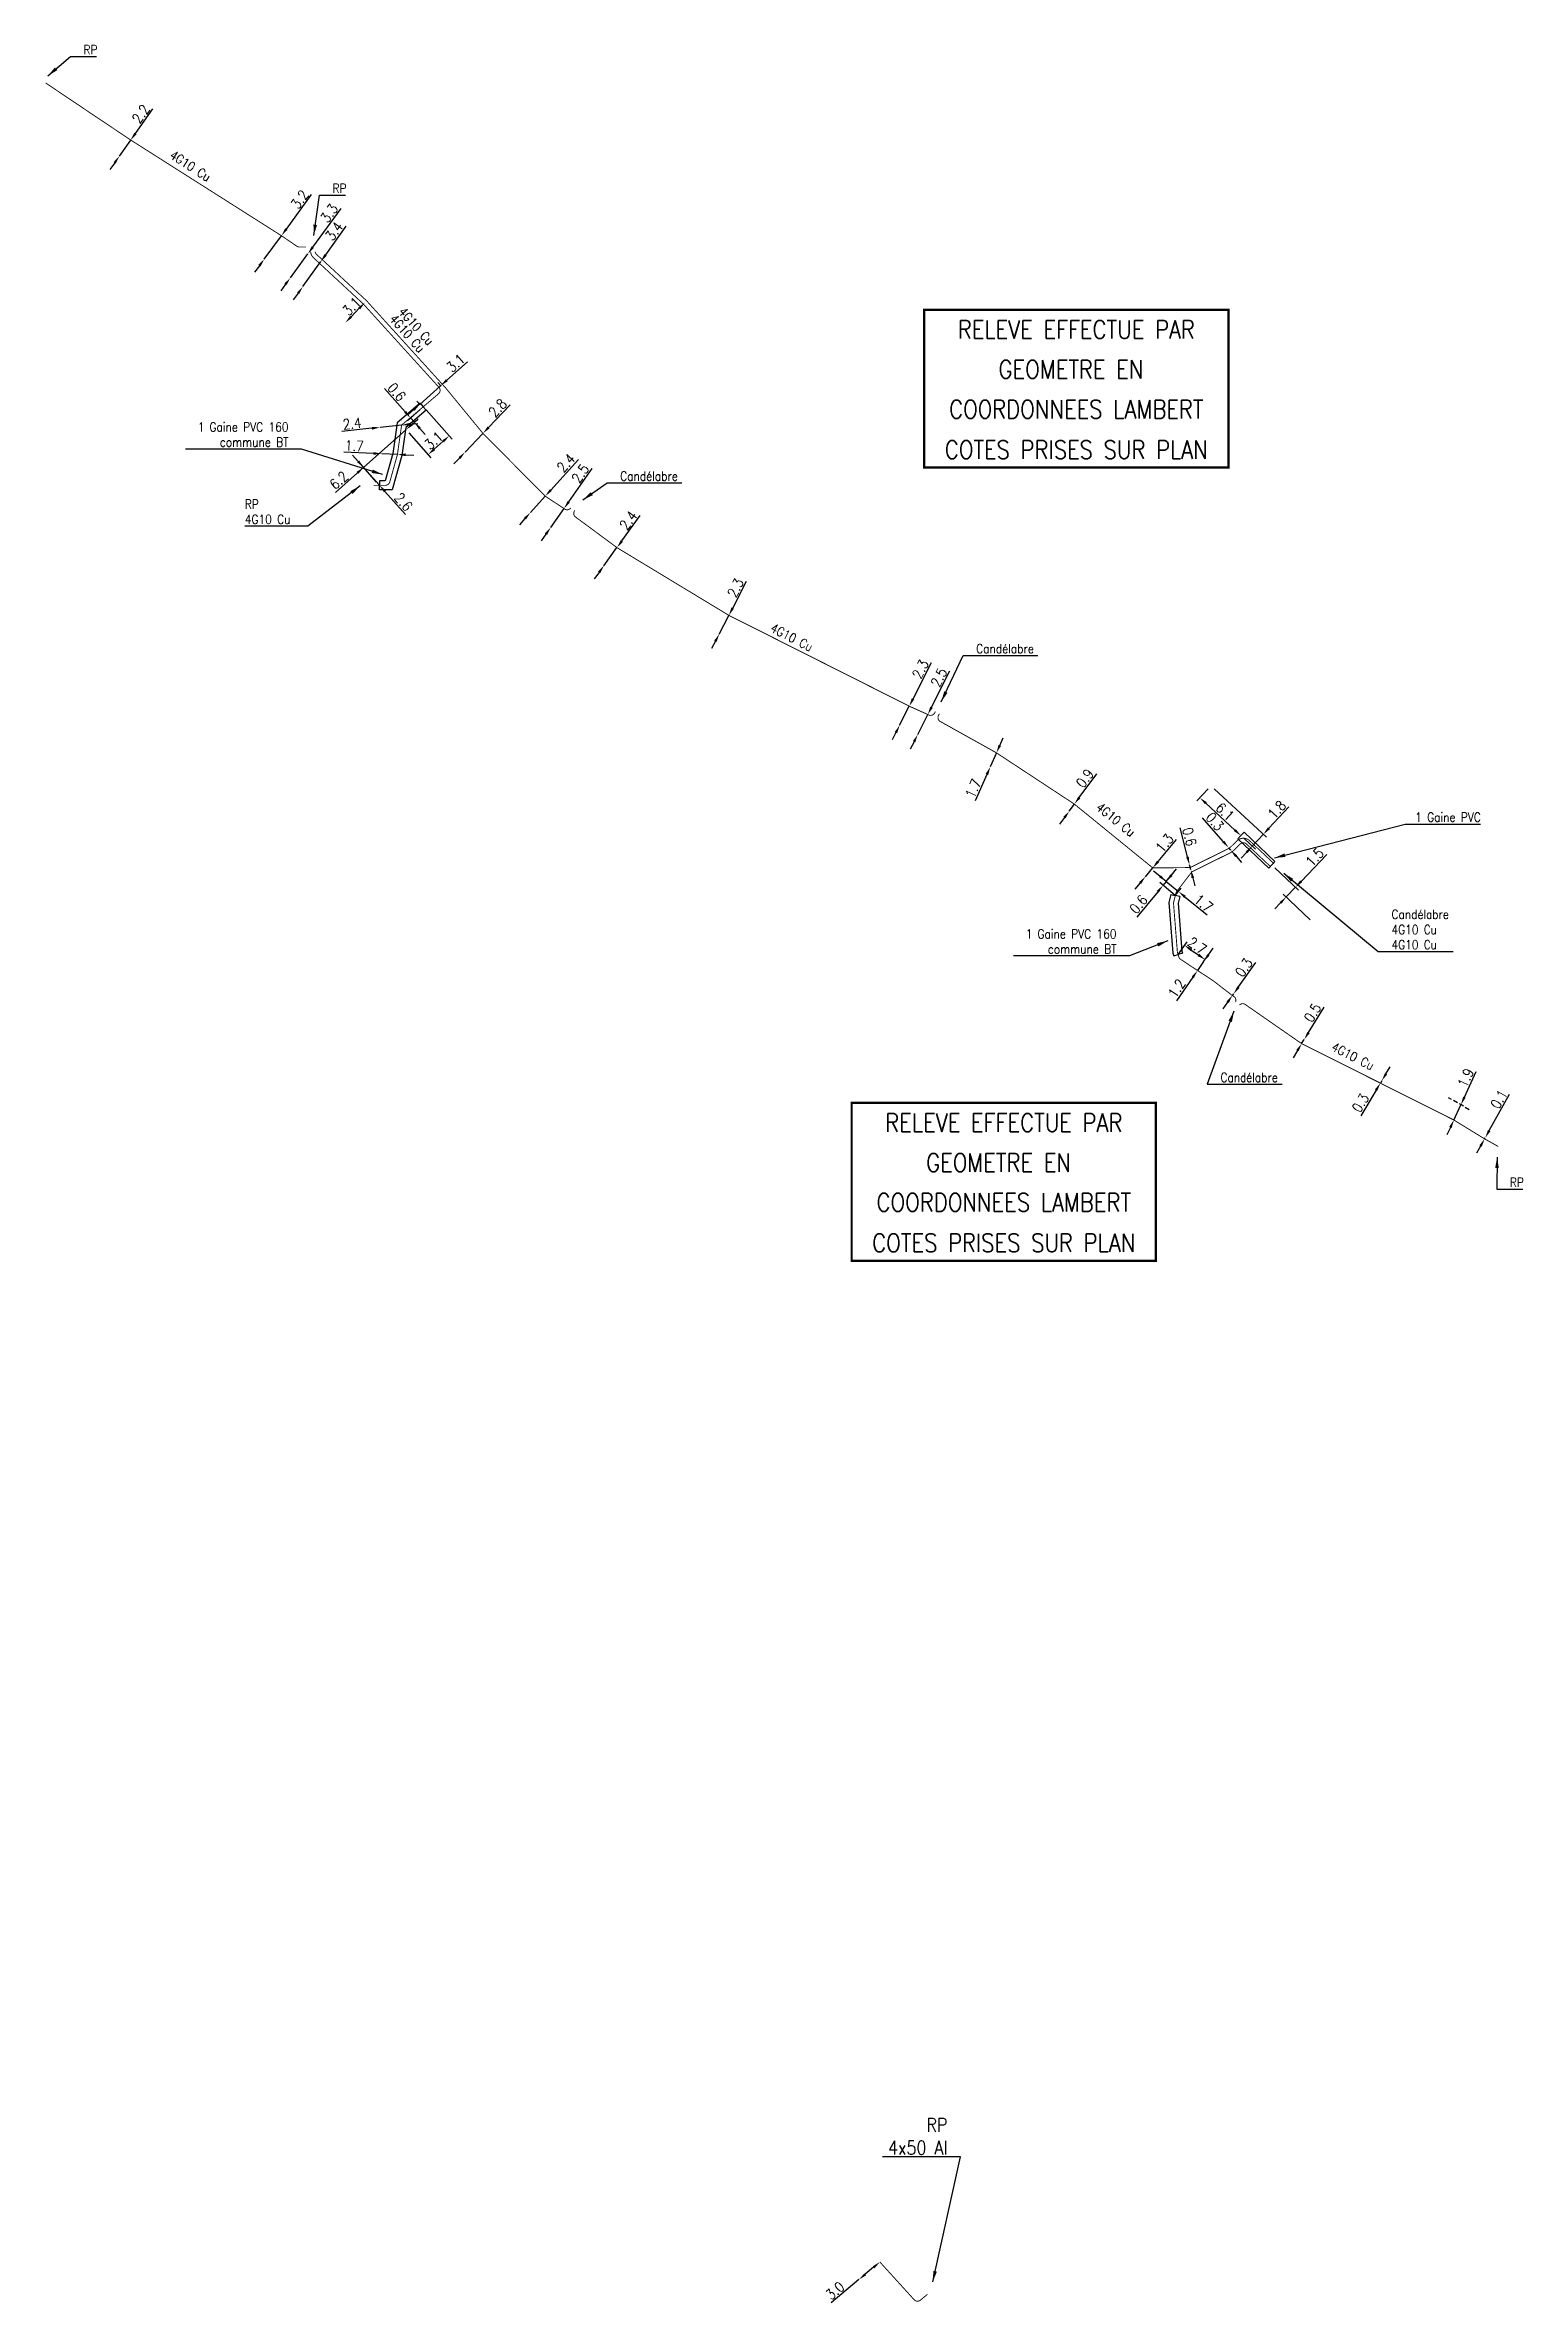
# Model space of a CAD drawing. Header units: millimetres. Extents: x 257011 to 257981, y 142997 to 144000.
# Drawn here: x 257634.7 to 257796.8, y 143332.3 to 143580 of the extents above; entities that cross this region are included whole.
import ezdxf
from ezdxf.enums import TextEntityAlignment as Align

# ---------------------------------------------------------------- set-up
doc = ezdxf.new("R2010")
doc.units = ezdxf.units.MM
doc.header["$PDMODE"] = 34
for name, pattern in [('B_ST_Al', [2000, 1000, 1000]), ('DASHED', [0.75, 0.5, -0.25]), ('E_ST_Al', [2000, 1000, 1000]), ('E_ST_Cu', [2000, 1000, 1000])]:
    doc.linetypes.add(name, pattern=pattern)
doc.layers.get('DEFPOINTS').update_dxf_attribs({"linetype": 'CONTINUOUS'})
for name, color, linetype in [('E_110', 1, 'CONTINUOUS'), ('E_400', 7, 'CONTINUOUS'), ('E_920', 7, 'CONTINUOUS')]:
    doc.layers.add(name, color=color, linetype=linetype)
doc.styles.get("Standard").update_dxf_attribs({"font": 'romans.shx', "width": 0.85})
doc.dimstyles.get("Standard").update_dxf_attribs({"dimtxt": 1.5, "dimasz": 1.2, "dimexe": 0.625, "dimexo": 0.625, "dimgap": 0.25, "dimtad": 1, "dimdec": 1, "dimzin": 0, "dimdsep": 46, "dimtxsty": 'Standard', "dimcen": -0.5, "dimadec": 0, "dimazin": 0, "dimtfac": 1, "dimtdec": 1, "dimtmove": 0, "dimatfit": 3, "dimfxl": 0, "dimtolj": 1, "dimtzin": 0, "dimarcsym": 0})

msp = doc.modelspace()

# ---------------------------------------------------------------- texts
at = {"layer": 'E_110', "linetype": 'B_ST_Al', "width": 0.85}
for rotation, p in [(327.2795, (257650.65, 143566.8)), (311.6, (257675.42, 143549.2)), (311.6, (257674.43, 143548.41)), (332.8647, (257716.6, 143515.05)), (320.9351, (257752.14, 143495.06)), (333.0647, (257778.14, 143469.09))]:
    msp.add_text('4G10 Cu', height=1, rotation=rotation, dxfattribs=at).set_placement(p, align=Align.MIDDLE)
at = {"layer": 'E_110', "linetype": 'Continuous'}
for s, insert, char_height, attachment_point in [('RP', (257638.93, 143579.54), 1, 4), ('RP', (257666.24, 143564.33), 1, 4), ('Candélabre', (257697.79, 143532.75), 1, 4), ('RP\\P4G10 Cu', (257656.62, 143528.84), 1, 4), ('Candélabre', (257736.83, 143513.81), 1, 4), ('Candélabre\\P4G10 Cu\\P4G10 Cu', (257782.37, 143482.99), 1, 4), ('Candélabre', (257763.61, 143466.76), 1, 4), ('RP', (257795.36, 143455.25), 1, 4), ('RP\\P4x50 Al ', (257733.66, 143348.56), 1.5, 9)]:
    msp.add_mtext(s, dxfattribs=dict(at, insert=insert, char_height=char_height, attachment_point=attachment_point))
at = {"layer": 'E_400', "char_height": 1, "attachment_point": 6}
for s, insert in [('1 Gaine PVC 160\\Pcommune BT ', (257661.39, 143537.31)), ('1 Gaine PVC', (257792.16, 143495.32)), ('1 Gaine PVC 160\\Pcommune BT ', (257752.2, 143481.68))]:
    msp.add_mtext(s, dxfattribs=dict(at, insert=insert))
at = {"layer": 'E_920', "width": 0.85}
for s, p in [('RELEVE EFFECTUE PAR', (257747.81, 143547.84)), ('GEOMETRE EN ', (257747.81, 143543.46)), ('COORDONNEES LAMBERT', (257747.81, 143539.09)), ('COTES PRISES SUR PLAN', (257747.81, 143534.65)), ('RELEVE EFFECTUE PAR', (257739.86, 143460.8)), ('GEOMETRE EN ', (257739.86, 143456.42)), ('COORDONNEES LAMBERT', (257739.86, 143452.05)), ('COTES PRISES SUR PLAN', (257739.86, 143447.61))]:
    msp.add_text(s, height=2, dxfattribs=at).set_placement(p, align=Align.CENTER)

# ---------------------------------------------------------------- blocks, each defined once
blk = doc.blocks.new('*D224')
at = {"layer": 'DEFPOINTS', "color": 0, "linetype": 'Continuous', "transparency": 16777216}
for p in [(257644.1, 143569.63), (257642.86, 143567.86), (257642.86, 143567.86)]:
    blk.add_point(p, dxfattribs=at)
at = {"layer": 'E_110', "color": 0, "linetype": 'Continuous', "lineweight": -2, "transparency": 16777216}
for p, q in [((257644.62, 143570.36), (257646.51, 143573.04)), ((257642.86, 143567.86), (257644.1, 143569.63)), ((257642.34, 143567.12), (257641.82, 143566.39))]:
    blk.add_line(p, q, dxfattribs=at)
at = {"layer": 'E_110', "color": 0, "linetype": 'Continuous', "transparency": 16777216}
for points in [[(257644.5, 143570.45), (257644.74, 143570.28), (257644.1, 143569.63)], [(257642.22, 143567.21), (257642.46, 143567.04), (257642.86, 143567.86)]]:
    blk.add_solid(points, dxfattribs=at)
at = {"layer": 'E_110', "color": 0, "linetype": 'Continuous', "transparency": 16777216, "insert": (257645.21, 143572.5), "char_height": 1.125, "attachment_point": 5, "rotation": 54.8562}
blk.add_mtext('\\A1;2.2', dxfattribs=at)
blk = doc.blocks.new('*D225')
at = {"layer": 'DEFPOINTS', "color": 0, "linetype": 'Continuous', "transparency": 16777216}
for p in [(257660.63, 143559.13), (257658.75, 143556.57), (257658.75, 143556.57)]:
    blk.add_point(p, dxfattribs=at)
at = {"layer": 'E_110', "color": 0, "linetype": 'Continuous', "lineweight": -2, "transparency": 16777216}
for p, q in [((257661.17, 143559.86), (257663.93, 143563.64)), ((257658.75, 143556.57), (257660.63, 143559.13)), ((257658.22, 143555.84), (257657.69, 143555.12))]:
    blk.add_line(p, q, dxfattribs=at)
at = {"layer": 'E_110', "color": 0, "linetype": 'Continuous', "transparency": 16777216}
for points in [[(257661.04, 143559.95), (257661.29, 143559.77), (257660.63, 143559.13)], [(257658.1, 143555.93), (257658.34, 143555.75), (257658.75, 143556.57)]]:
    blk.add_solid(points, dxfattribs=at)
at = {"layer": 'E_110', "color": 0, "linetype": 'Continuous', "transparency": 16777216, "insert": (257662.63, 143563.12), "char_height": 1.125, "attachment_point": 5, "rotation": 53.7636}
blk.add_mtext('\\A1;3.2', dxfattribs=at)
blk = doc.blocks.new('*D226')
at = {"layer": 'DEFPOINTS', "color": 0, "linetype": 'Continuous', "transparency": 16777216}
for p in [(257663.54, 143557.15), (257661.61, 143554.52), (257661.61, 143554.52)]:
    blk.add_point(p, dxfattribs=at)
at = {"layer": 'E_110', "color": 0, "linetype": 'Continuous', "lineweight": -2, "transparency": 16777216}
for p, q in [((257664.07, 143557.87), (257667.17, 143562.11)), ((257661.61, 143554.52), (257663.54, 143557.15)), ((257661.08, 143553.8), (257660.55, 143553.07))]:
    blk.add_line(p, q, dxfattribs=at)
at = {"layer": 'E_110', "color": 0, "linetype": 'Continuous', "transparency": 16777216}
for points in [[(257663.95, 143557.96), (257664.19, 143557.79), (257663.54, 143557.15)], [(257660.96, 143553.89), (257661.2, 143553.71), (257661.61, 143554.52)]]:
    blk.add_solid(points, dxfattribs=at)
at = {"layer": 'E_110', "color": 0, "linetype": 'Continuous', "transparency": 16777216, "insert": (257665.87, 143561.6), "char_height": 1.125, "attachment_point": 5, "rotation": 53.7636}
blk.add_mtext('\\A1;3.3', dxfattribs=at)
blk = doc.blocks.new('*D227')
at = {"layer": 'DEFPOINTS', "color": 0, "linetype": 'Continuous', "transparency": 16777216}
for p in [(257664.95, 143556.3), (257662.98, 143553.55), (257662.98, 143553.55)]:
    blk.add_point(p, dxfattribs=at)
at = {"layer": 'E_110', "color": 0, "linetype": 'Continuous', "lineweight": -2, "transparency": 16777216}
for p, q in [((257665.48, 143557.03), (257667.73, 143560.18)), ((257662.98, 143553.55), (257664.95, 143556.3)), ((257664.57, 143556.57), (257664.57, 143556.57)), ((257662.6, 143553.82), (257662.6, 143553.82)), ((257662.46, 143552.81), (257661.93, 143552.08))]:
    blk.add_line(p, q, dxfattribs=at)
at = {"layer": 'E_110', "color": 0, "linetype": 'Continuous', "transparency": 16777216}
for points in [[(257665.35, 143557.12), (257665.6, 143556.95), (257664.95, 143556.3)], [(257662.34, 143552.9), (257662.58, 143552.73), (257662.98, 143553.55)]]:
    blk.add_solid(points, dxfattribs=at)
at = {"layer": 'E_110', "color": 0, "linetype": 'Continuous', "transparency": 16777216, "insert": (257666.41, 143559.63), "char_height": 1.125, "attachment_point": 5, "rotation": 54.4191}
blk.add_mtext('\\A1;3.4', dxfattribs=at)
blk = doc.blocks.new('*D228')
at = {"layer": 'DEFPOINTS', "color": 0, "linetype": 'Continuous', "transparency": 16777216}
for p in [(257669.79, 143551.81), (257667.64, 143549.58), (257667.64, 143549.58)]:
    blk.add_point(p, dxfattribs=at)
at = {"layer": 'E_110', "color": 0, "linetype": 'Continuous', "lineweight": -2, "transparency": 16777216}
blk.add_line((257669.17, 143551.17), (257668.26, 143550.23), dxfattribs=at)
at = {"layer": 'E_110', "color": 0, "linetype": 'Continuous', "transparency": 16777216}
for points in [[(257669.06, 143551.27), (257669.27, 143551.06), (257669.79, 143551.81)], [(257668.15, 143550.33), (257668.37, 143550.13), (257667.64, 143549.58)]]:
    blk.add_solid(points, dxfattribs=at)
at = {"layer": 'E_110', "color": 0, "linetype": 'Continuous', "transparency": 16777216, "insert": (257668.32, 143551.37), "char_height": 1.125, "attachment_point": 5, "rotation": 45.9908}
blk.add_mtext('\\A1;3.1', dxfattribs=at)
blk = doc.blocks.new('*D229')
at = {"layer": 'DEFPOINTS', "color": 0, "linetype": 'Continuous', "transparency": 16777216}
for p in [(257678.44, 143542.28), (257675.8, 143540.62), (257676.14, 143540.23)]:
    blk.add_point(p, dxfattribs=at)
at = {"layer": 'E_110', "color": 0, "linetype": 'Continuous', "lineweight": -2, "transparency": 16777216}
for p, q in [((257678.76, 143543.27), (257681.04, 143545.29)), ((257675.8, 143540.62), (257678.09, 143542.67)), ((257678.13, 143542.63), (257677.78, 143543.02)), ((257675.13, 143540.03), (257674.45, 143539.43)), ((257675.83, 143540.58), (257675.49, 143540.97))]:
    blk.add_line(p, q, dxfattribs=at)
at = {"layer": 'E_110', "color": 0, "linetype": 'Continuous', "transparency": 16777216}
for points in [[(257678.66, 143543.38), (257678.86, 143543.15), (257678.09, 143542.67)], [(257675.03, 143540.14), (257675.22, 143539.91), (257675.8, 143540.62)]]:
    blk.add_solid(points, dxfattribs=at)
at = {"layer": 'E_110', "color": 0, "linetype": 'Continuous', "transparency": 16777216, "insert": (257679.75, 143545.15), "char_height": 1.125, "attachment_point": 5, "rotation": 41.6803}
blk.add_mtext('\\A1;3.1', dxfattribs=at)
blk = doc.blocks.new('*D230')
at = {"layer": 'DEFPOINTS', "color": 0, "linetype": 'Continuous', "transparency": 16777216}
for p in [(257682.73, 143537.44), (257680.77, 143535.38), (257680.77, 143535.38)]:
    blk.add_point(p, dxfattribs=at)
at = {"layer": 'E_110', "color": 0, "linetype": 'Continuous', "lineweight": -2, "transparency": 16777216}
for p, q in [((257683.35, 143538.1), (257685.71, 143540.57)), ((257680.77, 143535.38), (257682.73, 143537.44)), ((257680.15, 143534.73), (257679.53, 143534.08))]:
    blk.add_line(p, q, dxfattribs=at)
at = {"layer": 'E_110', "color": 0, "linetype": 'Continuous', "transparency": 16777216}
for points in [[(257683.24, 143538.2), (257683.46, 143537.99), (257682.73, 143537.44)], [(257680.05, 143534.84), (257680.26, 143534.63), (257680.77, 143535.38)]]:
    blk.add_solid(points, dxfattribs=at)
at = {"layer": 'E_110', "color": 0, "linetype": 'Continuous', "transparency": 16777216, "insert": (257684.34, 143540.23), "char_height": 1.125, "attachment_point": 5, "rotation": 46.4328}
blk.add_mtext('\\A1;2.8', dxfattribs=at)
blk = doc.blocks.new('*D231')
at = {"layer": 'DEFPOINTS', "color": 0, "linetype": 'Continuous', "transparency": 16777216}
for p in [(257687.94, 143528.76), (257687.94, 143528.76), (257689.56, 143530.55)]:
    blk.add_point(p, dxfattribs=at)
at = {"layer": 'E_110', "color": 0, "linetype": 'Continuous', "lineweight": -2, "transparency": 16777216}
for p, q in [((257690.17, 143531.22), (257693.21, 143534.59)), ((257687.94, 143528.76), (257689.56, 143530.55)), ((257687.34, 143528.09), (257686.74, 143527.42))]:
    blk.add_line(p, q, dxfattribs=at)
at = {"layer": 'E_110', "color": 0, "linetype": 'Continuous', "transparency": 16777216}
for points in [[(257690.06, 143531.32), (257690.28, 143531.12), (257689.56, 143530.55)], [(257687.23, 143528.19), (257687.45, 143527.99), (257687.94, 143528.76)]]:
    blk.add_solid(points, dxfattribs=at)
at = {"layer": 'E_110', "color": 0, "linetype": 'Continuous', "transparency": 16777216, "insert": (257691.84, 143534.19), "char_height": 1.125, "attachment_point": 5, "rotation": 47.9499}
blk.add_mtext('\\A1;2.4', dxfattribs=at)
blk = doc.blocks.new('*D232')
at = {"layer": 'DEFPOINTS', "color": 0, "linetype": 'Continuous', "transparency": 16777216}
for p in [(257691.62, 143529.19), (257690.16, 143527.12), (257690.16, 143527.12)]:
    blk.add_point(p, dxfattribs=at)
at = {"layer": 'E_110', "color": 0, "linetype": 'Continuous', "lineweight": -2, "transparency": 16777216}
for p, q in [((257692.14, 143529.93), (257694.71, 143533.58)), ((257690.16, 143527.12), (257691.62, 143529.19)), ((257689.64, 143526.39), (257689.13, 143525.65))]:
    blk.add_line(p, q, dxfattribs=at)
at = {"layer": 'E_110', "color": 0, "linetype": 'Continuous', "transparency": 16777216}
for points in [[(257692.01, 143530.02), (257692.26, 143529.84), (257691.62, 143529.19)], [(257689.52, 143526.47), (257689.77, 143526.3), (257690.16, 143527.12)]]:
    blk.add_solid(points, dxfattribs=at)
at = {"layer": 'E_110', "color": 0, "linetype": 'Continuous', "transparency": 16777216, "insert": (257693.41, 143533.04), "char_height": 1.125, "attachment_point": 5, "rotation": 54.8776}
blk.add_mtext('\\A1;2.5', dxfattribs=at)
blk = doc.blocks.new('*D233')
at = {"layer": 'DEFPOINTS', "color": 0, "linetype": 'Continuous', "transparency": 16777216}
for p in [(257697.43, 143524.9), (257696, 143522.92), (257696, 143522.92)]:
    blk.add_point(p, dxfattribs=at)
at = {"layer": 'E_110', "color": 0, "linetype": 'Continuous', "lineweight": -2, "transparency": 16777216}
for p, q in [((257697.96, 143525.63), (257699.99, 143528.43)), ((257696, 143522.92), (257697.43, 143524.9)), ((257695.47, 143522.19), (257694.94, 143521.46))]:
    blk.add_line(p, q, dxfattribs=at)
at = {"layer": 'E_110', "color": 0, "linetype": 'Continuous', "transparency": 16777216}
for points in [[(257697.84, 143525.72), (257698.08, 143525.54), (257697.43, 143524.9)], [(257695.35, 143522.28), (257695.59, 143522.1), (257696, 143522.92)]]:
    blk.add_solid(points, dxfattribs=at)
at = {"layer": 'E_110', "color": 0, "linetype": 'Continuous', "transparency": 16777216, "insert": (257698.67, 143527.89), "char_height": 1.125, "attachment_point": 5, "rotation": 54.0848}
blk.add_mtext('\\A1;2.4', dxfattribs=at)
blk = doc.blocks.new('*D234')
at = {"layer": 'DEFPOINTS', "color": 0, "linetype": 'Continuous', "transparency": 16777216}
for p in [(257671.46, 143538.1), (257671.46, 143538.1), (257673.8, 143538.35)]:
    blk.add_point(p, dxfattribs=at)
at = {"layer": 'E_110', "color": 0, "linetype": 'Continuous', "lineweight": -2, "transparency": 16777216}
for p, q in [((257673.75, 143538.82), (257673.75, 143538.82)), ((257670.56, 143538), (257667.26, 143537.64)), ((257673.8, 143538.35), (257671.46, 143538.1)), ((257674.7, 143538.45), (257675.59, 143538.54))]:
    blk.add_line(p, q, dxfattribs=at)
at = {"layer": 'E_110', "color": 0, "linetype": 'Continuous', "transparency": 16777216}
for points in [[(257670.55, 143538.15), (257670.58, 143537.85), (257671.46, 143538.1)], [(257674.68, 143538.59), (257674.71, 143538.3), (257673.8, 143538.35)]]:
    blk.add_solid(points, dxfattribs=at)
at = {"layer": 'E_110', "color": 0, "linetype": 'Continuous', "transparency": 16777216, "insert": (257668.38, 143538.52), "char_height": 1.125, "attachment_point": 5, "rotation": 6.1692}
blk.add_mtext('\\A1;2.4', dxfattribs=at)
blk = doc.blocks.new('*D235')
at = {"layer": 'DEFPOINTS', "color": 0, "linetype": 'Continuous', "transparency": 16777216}
for p in [(257671.63, 143535.2), (257671.63, 143535.2), (257673.35, 143535.12)]:
    blk.add_point(p, dxfattribs=at)
at = {"layer": 'E_110', "color": 0, "linetype": 'Continuous', "lineweight": -2, "transparency": 16777216}
for p, q in [((257670.73, 143535.24), (257667.46, 143535.38)), ((257673.35, 143535.12), (257671.63, 143535.2)), ((257673.37, 143535.59), (257673.37, 143535.59)), ((257674.25, 143535.09), (257675.15, 143535.05))]:
    blk.add_line(p, q, dxfattribs=at)
at = {"layer": 'E_110', "color": 0, "linetype": 'Continuous', "transparency": 16777216}
for points in [[(257670.74, 143535.39), (257670.72, 143535.09), (257671.63, 143535.2)], [(257674.25, 143535.24), (257674.24, 143534.94), (257673.35, 143535.12)]]:
    blk.add_solid(points, dxfattribs=at)
at = {"layer": 'E_110', "color": 0, "linetype": 'Continuous', "transparency": 16777216, "insert": (257668.62, 143536.08), "char_height": 1.125, "attachment_point": 5, "rotation": 357.4947}
blk.add_mtext('\\A1;1.7', dxfattribs=at)
blk = doc.blocks.new('*D236')
at = {"layer": 'DEFPOINTS', "color": 0, "linetype": 'Continuous', "transparency": 16777216}
for p in [(257709.7, 143517.47), (257708.64, 143515.42), (257708.64, 143515.42)]:
    blk.add_point(p, dxfattribs=at)
at = {"layer": 'E_110', "color": 0, "linetype": 'Continuous', "lineweight": -2, "transparency": 16777216}
for p, q in [((257710.12, 143518.27), (257711.64, 143521.21)), ((257708.64, 143515.42), (257709.7, 143517.47)), ((257708.23, 143514.62), (257707.81, 143513.82))]:
    blk.add_line(p, q, dxfattribs=at)
at = {"layer": 'E_110', "color": 0, "linetype": 'Continuous', "transparency": 16777216}
for points in [[(257709.98, 143518.34), (257710.25, 143518.2), (257709.7, 143517.47)], [(257708.09, 143514.69), (257708.36, 143514.55), (257708.64, 143515.42)]]:
    blk.add_solid(points, dxfattribs=at)
at = {"layer": 'E_110', "color": 0, "linetype": 'Continuous', "transparency": 16777216, "insert": (257710.43, 143520.49), "char_height": 1.125, "attachment_point": 5, "rotation": 62.6114}
blk.add_mtext('\\A1;2.3', dxfattribs=at)
blk = doc.blocks.new('*D237')
at = {"layer": 'DEFPOINTS', "color": 0, "linetype": 'Continuous', "transparency": 16777216}
for p in [(257729.49, 143507.5), (257728.43, 143505.41), (257728.43, 143505.41)]:
    blk.add_point(p, dxfattribs=at)
at = {"layer": 'E_110', "color": 0, "linetype": 'Continuous', "lineweight": -2, "transparency": 16777216}
for p, q in [((257729.9, 143508.31), (257731.91, 143512.29)), ((257728.43, 143505.41), (257729.49, 143507.5)), ((257728.02, 143504.6), (257727.62, 143503.8)), ((257728.85, 143505.2), (257728.85, 143505.19))]:
    blk.add_line(p, q, dxfattribs=at)
at = {"layer": 'E_110', "color": 0, "linetype": 'Continuous', "transparency": 16777216}
for points in [[(257729.76, 143508.37), (257730.03, 143508.24), (257729.49, 143507.5)], [(257727.89, 143504.67), (257728.16, 143504.54), (257728.43, 143505.41)]]:
    blk.add_solid(points, dxfattribs=at)
at = {"layer": 'E_110', "color": 0, "linetype": 'Continuous', "transparency": 16777216, "insert": (257730.71, 143511.57), "char_height": 1.125, "attachment_point": 5, "rotation": 63.1761}
blk.add_mtext('\\A1;2.3', dxfattribs=at)
blk = doc.blocks.new('*D238')
at = {"layer": 'DEFPOINTS', "color": 0, "linetype": 'Continuous', "transparency": 16777216}
for p in [(257731.52, 143506.59), (257730.42, 143504.4), (257730.42, 143504.4)]:
    blk.add_point(p, dxfattribs=at)
at = {"layer": 'E_110', "color": 0, "linetype": 'Continuous', "lineweight": -2, "transparency": 16777216}
for p, q in [((257731.93, 143507.39), (257733.94, 143511.38)), ((257730.42, 143504.4), (257731.52, 143506.59)), ((257730.01, 143503.6), (257729.6, 143502.8))]:
    blk.add_line(p, q, dxfattribs=at)
at = {"layer": 'E_110', "color": 0, "linetype": 'Continuous', "transparency": 16777216}
for points in [[(257731.79, 143507.46), (257732.06, 143507.32), (257731.52, 143506.59)], [(257729.88, 143503.67), (257730.14, 143503.53), (257730.42, 143504.4)]]:
    blk.add_solid(points, dxfattribs=at)
at = {"layer": 'E_110', "color": 0, "linetype": 'Continuous', "transparency": 16777216, "insert": (257732.74, 143510.66), "char_height": 1.125, "attachment_point": 5, "rotation": 63.1761}
blk.add_mtext('\\A1;2.5', dxfattribs=at)
blk = doc.blocks.new('*D239')
at = {"layer": 'DEFPOINTS', "color": 0, "linetype": 'Continuous', "transparency": 16777216}
for p in [(257739.05, 143502.38), (257738.37, 143500.83), (257738.37, 143500.83)]:
    blk.add_point(p, dxfattribs=at)
at = {"layer": 'E_110', "color": 0, "linetype": 'Continuous', "lineweight": -2, "transparency": 16777216}
for p, q in [((257739.41, 143503.2), (257739.78, 143504.02)), ((257739.05, 143502.38), (257738.37, 143500.83)), ((257738.62, 143502.57), (257738.62, 143502.57)), ((257738, 143500.01), (257736.73, 143497.13))]:
    blk.add_line(p, q, dxfattribs=at)
at = {"layer": 'E_110', "color": 0, "linetype": 'Continuous', "transparency": 16777216}
for points in [[(257739.28, 143503.26), (257739.55, 143503.14), (257739.05, 143502.38)], [(257737.86, 143500.07), (257738.14, 143499.95), (257738.37, 143500.83)]]:
    blk.add_solid(points, dxfattribs=at)
at = {"layer": 'E_110', "color": 0, "linetype": 'Continuous', "transparency": 16777216, "insert": (257736.5, 143498.46), "char_height": 1.125, "attachment_point": 5, "rotation": 66.1173}
blk.add_mtext('\\A1;1.7', dxfattribs=at)
blk = doc.blocks.new('*D240')
at = {"layer": 'DEFPOINTS', "color": 0, "linetype": 'Continuous', "transparency": 16777216}
for p in [(257747.6, 143496.75), (257747.04, 143495.99), (257747.04, 143495.99)]:
    blk.add_point(p, dxfattribs=at)
at = {"layer": 'E_110', "color": 0, "linetype": 'Continuous', "lineweight": -2, "transparency": 16777216}
for p, q in [((257748.13, 143497.48), (257750.05, 143500.08)), ((257747.04, 143495.99), (257747.6, 143496.75)), ((257746.51, 143495.27), (257745.98, 143494.54)), ((257747.42, 143495.71), (257747.42, 143495.71))]:
    blk.add_line(p, q, dxfattribs=at)
at = {"layer": 'E_110', "color": 0, "linetype": 'Continuous', "transparency": 16777216}
for points in [[(257748.01, 143497.57), (257748.25, 143497.39), (257747.6, 143496.75)], [(257746.39, 143495.36), (257746.63, 143495.18), (257747.04, 143495.99)]]:
    blk.add_solid(points, dxfattribs=at)
at = {"layer": 'E_110', "color": 0, "linetype": 'Continuous', "transparency": 16777216, "insert": (257748.75, 143499.59), "char_height": 1.125, "attachment_point": 5, "rotation": 53.6977}
blk.add_mtext('\\A1;0.9', dxfattribs=at)
blk = doc.blocks.new('*D241')
at = {"layer": 'DEFPOINTS', "color": 0, "linetype": 'Continuous', "transparency": 16777216}
for p in [(257756.19, 143489.76), (257755.38, 143488.79), (257755.38, 143488.79)]:
    blk.add_point(p, dxfattribs=at)
at = {"layer": 'E_110', "color": 0, "linetype": 'Continuous', "lineweight": -2, "transparency": 16777216}
for p, q in [((257756.77, 143490.45), (257758.78, 143492.86)), ((257755.38, 143488.79), (257756.19, 143489.76)), ((257754.8, 143488.1), (257754.23, 143487.41))]:
    blk.add_line(p, q, dxfattribs=at)
at = {"layer": 'E_110', "color": 0, "linetype": 'Continuous', "transparency": 16777216}
for points in [[(257756.65, 143490.55), (257756.88, 143490.35), (257756.19, 143489.76)], [(257754.69, 143488.2), (257754.92, 143488), (257755.38, 143488.79)]]:
    blk.add_solid(points, dxfattribs=at)
at = {"layer": 'E_110', "color": 0, "linetype": 'Continuous', "transparency": 16777216, "insert": (257757.49, 143492.48), "char_height": 1.125, "attachment_point": 5, "rotation": 50.129}
blk.add_mtext('\\A1;1.3', dxfattribs=at)
blk = doc.blocks.new('*D242')
at = {"layer": 'DEFPOINTS', "color": 0, "linetype": 'Continuous', "transparency": 16777216}
for p in [(257760.22, 143490.09), (257760.22, 143490.09), (257760.36, 143489.54)]:
    blk.add_point(p, dxfattribs=at)
at = {"layer": 'E_110', "color": 0, "linetype": 'Continuous', "lineweight": -2, "transparency": 16777216}
for p, q in [((257760, 143490.96), (257759.19, 143494.14)), ((257760.36, 143489.54), (257760.22, 143490.09)), ((257760.58, 143488.67), (257760.8, 143487.8))]:
    blk.add_line(p, q, dxfattribs=at)
at = {"layer": 'E_110', "color": 0, "linetype": 'Continuous', "transparency": 16777216}
for points in [[(257760.14, 143491), (257759.85, 143490.92), (257760.22, 143490.09)], [(257760.73, 143488.71), (257760.44, 143488.63), (257760.36, 143489.54)]]:
    blk.add_solid(points, dxfattribs=at)
at = {"layer": 'E_110', "color": 0, "linetype": 'Continuous', "transparency": 16777216, "insert": (257760.21, 143493.17), "char_height": 1.125, "attachment_point": 5, "rotation": 284.2829}
blk.add_mtext('\\A1;0.6', dxfattribs=at)
blk = doc.blocks.new('*D243')
at = {"layer": 'DEFPOINTS', "color": 0, "linetype": 'Continuous', "transparency": 16777216}
for p in [(257764.92, 143475.75), (257765.07, 143475.95), (257765.07, 143475.95)]:
    blk.add_point(p, dxfattribs=at)
at = {"layer": 'E_110', "color": 0, "linetype": 'Continuous', "lineweight": -2, "transparency": 16777216}
for p, q in [((257765.59, 143476.69), (257767.49, 143479.36)), ((257764.4, 143475.01), (257763.88, 143474.28)), ((257764.92, 143475.75), (257765.07, 143475.95)), ((257765.31, 143475.48), (257765.31, 143475.48)), ((257765.45, 143475.68), (257765.45, 143475.68))]:
    blk.add_line(p, q, dxfattribs=at)
at = {"layer": 'E_110', "color": 0, "linetype": 'Continuous', "transparency": 16777216}
for points in [[(257765.47, 143476.77), (257765.71, 143476.6), (257765.07, 143475.95)], [(257764.28, 143475.1), (257764.53, 143474.93), (257764.92, 143475.75)]]:
    blk.add_solid(points, dxfattribs=at)
at = {"layer": 'E_110', "color": 0, "linetype": 'Continuous', "transparency": 16777216, "insert": (257766.19, 143478.83), "char_height": 1.125, "attachment_point": 5, "rotation": 54.6481}
blk.add_mtext('\\A1;0.3', dxfattribs=at)
blk = doc.blocks.new('*D244')
at = {"layer": 'DEFPOINTS', "color": 0, "linetype": 'Continuous', "transparency": 16777216}
for p in [(257772.52, 143470.47), (257772.8, 143470.92), (257772.8, 143470.92)]:
    blk.add_point(p, dxfattribs=at)
at = {"layer": 'E_110', "color": 0, "linetype": 'Continuous', "lineweight": -2, "transparency": 16777216}
for p, q in [((257773.27, 143471.68), (257774.98, 143474.48)), ((257772.06, 143469.7), (257771.59, 143468.93)), ((257772.52, 143470.47), (257772.8, 143470.92))]:
    blk.add_line(p, q, dxfattribs=at)
at = {"layer": 'E_110', "color": 0, "linetype": 'Continuous', "transparency": 16777216}
for points in [[(257773.14, 143471.76), (257773.4, 143471.6), (257772.8, 143470.92)], [(257771.93, 143469.78), (257772.18, 143469.62), (257772.52, 143470.47)]]:
    blk.add_solid(points, dxfattribs=at)
at = {"layer": 'E_110', "color": 0, "linetype": 'Continuous', "transparency": 16777216, "insert": (257773.72, 143473.86), "char_height": 1.125, "attachment_point": 5, "rotation": 58.5298}
blk.add_mtext('\\A1;0.5', dxfattribs=at)
blk = doc.blocks.new('*D245')
at = {"layer": 'DEFPOINTS', "color": 0, "linetype": 'Continuous', "transparency": 16777216}
for p in [(257781.15, 143466.14), (257781.31, 143466.4), (257781.31, 143466.4)]:
    blk.add_point(p, dxfattribs=at)
at = {"layer": 'E_110', "color": 0, "linetype": 'Continuous', "lineweight": -2, "transparency": 16777216}
for p, q in [((257781.77, 143467.17), (257782.24, 143467.94)), ((257780.69, 143465.37), (257779, 143462.56)), ((257781.31, 143466.4), (257781.15, 143466.14))]:
    blk.add_line(p, q, dxfattribs=at)
at = {"layer": 'E_110', "color": 0, "linetype": 'Continuous', "transparency": 16777216}
for points in [[(257781.65, 143467.24), (257781.9, 143467.09), (257781.31, 143466.4)], [(257780.56, 143465.45), (257780.82, 143465.29), (257781.15, 143466.14)]]:
    blk.add_solid(points, dxfattribs=at)
at = {"layer": 'E_110', "color": 0, "linetype": 'Continuous', "transparency": 16777216, "insert": (257778.97, 143463.97), "char_height": 1.125, "attachment_point": 5, "rotation": 58.8812}
blk.add_mtext('\\A1;0.3', dxfattribs=at)
blk = doc.blocks.new('*D246')
at = {"layer": 'DEFPOINTS', "color": 0, "linetype": 'Continuous', "transparency": 16777216}
for p in [(257789.21, 143462.09), (257789.99, 143463.77), (257789.99, 143463.77)]:
    blk.add_point(p, dxfattribs=at)
at = {"layer": 'E_110', "color": 0, "linetype": 'Continuous', "lineweight": -2, "transparency": 16777216}
for p, q in [((257790.37, 143464.59), (257791.66, 143467.41)), ((257789.21, 143462.09), (257789.99, 143463.77)), ((257788.84, 143461.27), (257788.46, 143460.45))]:
    blk.add_line(p, q, dxfattribs=at)
at = {"layer": 'E_110', "color": 0, "linetype": 'Continuous', "transparency": 16777216}
for points in [[(257790.23, 143464.65), (257790.5, 143464.53), (257789.99, 143463.77)], [(257788.7, 143461.33), (257788.98, 143461.21), (257789.21, 143462.09)]]:
    blk.add_solid(points, dxfattribs=at)
at = {"layer": 'E_110', "color": 0, "linetype": 'Continuous', "transparency": 16777216, "insert": (257790.52, 143466.72), "char_height": 1.125, "attachment_point": 5, "rotation": 65.3164}
blk.add_mtext('\\A1;1.9', dxfattribs=at)
blk = doc.blocks.new('*D247')
at = {"layer": 'DEFPOINTS', "color": 0, "linetype": 'Continuous', "transparency": 16777216}
for p in [(257764.52, 143491.97), (257764.52, 143491.97), (257764.74, 143491.71)]:
    blk.add_point(p, dxfattribs=at)
at = {"layer": 'E_110', "color": 0, "linetype": 'Continuous', "lineweight": -2, "transparency": 16777216}
for p, q in [((257763.93, 143492.64), (257761.66, 143495.24)), ((257764.74, 143491.71), (257764.52, 143491.97)), ((257765.33, 143491.04), (257765.92, 143490.36))]:
    blk.add_line(p, q, dxfattribs=at)
at = {"layer": 'E_110', "color": 0, "linetype": 'Continuous', "transparency": 16777216}
for points in [[(257764.04, 143492.74), (257763.82, 143492.55), (257764.52, 143491.97)], [(257765.45, 143491.13), (257765.22, 143490.94), (257764.74, 143491.71)]]:
    blk.add_solid(points, dxfattribs=at)
at = {"layer": 'E_110', "color": 0, "linetype": 'Continuous', "transparency": 16777216, "insert": (257763.01, 143494.84), "char_height": 1.125, "attachment_point": 5, "rotation": 311.1215}
blk.add_mtext('\\A1;0.3', dxfattribs=at)
blk = doc.blocks.new('*D248')
at = {"layer": 'DEFPOINTS', "color": 0, "linetype": 'Continuous', "transparency": 16777216}
for p in [(257792.58, 143460.02), (257792.66, 143460.15), (257792.66, 143460.15)]:
    blk.add_point(p, dxfattribs=at)
at = {"layer": 'E_110', "color": 0, "linetype": 'Continuous', "lineweight": -2, "transparency": 16777216}
for p, q in [((257793.09, 143460.93), (257795.33, 143464.92)), ((257792.58, 143460.02), (257792.66, 143460.15)), ((257792.14, 143459.23), (257791.71, 143458.45))]:
    blk.add_line(p, q, dxfattribs=at)
at = {"layer": 'E_110', "color": 0, "linetype": 'Continuous', "transparency": 16777216}
for points in [[(257792.01, 143459.31), (257792.28, 143459.16), (257792.58, 143460.02)], [(257792.96, 143461), (257793.23, 143460.86), (257792.66, 143460.15)]]:
    blk.add_solid(points, dxfattribs=at)
at = {"layer": 'E_110', "color": 0, "linetype": 'Continuous', "transparency": 16777216, "insert": (257794.16, 143464.37), "char_height": 1.125, "attachment_point": 5, "rotation": 60.7891}
blk.add_mtext('\\A1;0.1', dxfattribs=at)
blk = doc.blocks.new('*D249')
at = {"layer": 'DEFPOINTS', "color": 0, "linetype": 'Continuous', "transparency": 16777216}
for p in [(257676.18, 143540.36), (257674.29, 143537.84), (257676.72, 143535.11)]:
    blk.add_point(p, dxfattribs=at)
at = {"layer": 'E_110', "color": 0, "linetype": 'Continuous', "lineweight": -2, "transparency": 16777216}
for p, q in [((257676.49, 143540.01), (257679.34, 143536.81)), ((257674.6, 143537.49), (257677.03, 143534.76)), ((257678.36, 143536.57), (257677.39, 143535.71))]:
    blk.add_line(p, q, dxfattribs=at)
at = {"layer": 'E_110', "color": 0, "linetype": 'Continuous', "transparency": 16777216}
for points in [[(257678.26, 143536.68), (257678.46, 143536.45), (257679.03, 143537.16)], [(257677.29, 143535.82), (257677.49, 143535.6), (257676.72, 143535.11)]]:
    blk.add_solid(points, dxfattribs=at)
at = {"layer": 'E_110', "color": 0, "linetype": 'Continuous', "transparency": 16777216, "insert": (257677.33, 143536.66), "char_height": 1.125, "attachment_point": 5, "rotation": 41.6803}
blk.add_mtext('\\A1;3.1', dxfattribs=at)
blk = doc.blocks.new('*D250')
at = {"layer": 'DEFPOINTS', "color": 0, "linetype": 'Continuous', "transparency": 16777216}
for p in [(257674.29, 143537.84), (257674.29, 143537.84), (257671.38, 143531.74)]:
    blk.add_point(p, dxfattribs=at)
at = {"layer": 'E_110', "color": 0, "linetype": 'Continuous', "lineweight": -2, "transparency": 16777216}
for p, q in [((257674.96, 143538.44), (257675.63, 143539.04)), ((257674.29, 143537.84), (257669.64, 143533.7)), ((257671.07, 143532.09), (257669.33, 143534.05)), ((257668.96, 143533.1), (257666.55, 143530.95))]:
    blk.add_line(p, q, dxfattribs=at)
at = {"layer": 'E_110', "color": 0, "linetype": 'Continuous', "transparency": 16777216}
for points in [[(257674.86, 143538.55), (257675.06, 143538.33), (257674.29, 143537.84)], [(257668.86, 143533.21), (257669.06, 143532.99), (257669.64, 143533.7)]]:
    blk.add_solid(points, dxfattribs=at)
at = {"layer": 'E_110', "color": 0, "linetype": 'Continuous', "transparency": 16777216, "insert": (257666.92, 143532.29), "char_height": 1.125, "attachment_point": 5, "rotation": 41.6803}
blk.add_mtext('\\A1;6.2', dxfattribs=at)
blk = doc.blocks.new('*D251')
at = {"layer": 'DEFPOINTS', "color": 0, "linetype": 'Continuous', "transparency": 16777216}
for p in [(257757.67, 143488.27), (257757.67, 143488.27), (257758.66, 143486.73)]:
    blk.add_point(p, dxfattribs=at)
at = {"layer": 'E_110', "color": 0, "linetype": 'Continuous', "lineweight": -2, "transparency": 16777216}
for p, q in [((257756.97, 143488.84), (257756.28, 143489.41)), ((257757.67, 143488.27), (257757.97, 143488.63)), ((257757.67, 143488.27), (257759.02, 143487.16)), ((257758.66, 143486.73), (257759.32, 143487.52)), ((257759.71, 143486.58), (257762.14, 143484.59))]:
    blk.add_line(p, q, dxfattribs=at)
at = {"layer": 'E_110', "color": 0, "linetype": 'Continuous', "transparency": 16777216}
for points in [[(257757.07, 143488.96), (257756.88, 143488.72), (257757.67, 143488.27)], [(257759.81, 143486.7), (257759.62, 143486.47), (257759.02, 143487.16)]]:
    blk.add_solid(points, dxfattribs=at)
at = {"layer": 'E_110', "color": 0, "linetype": 'Continuous', "transparency": 16777216, "insert": (257761.75, 143485.88), "char_height": 1.125, "attachment_point": 5, "rotation": 320.518}
blk.add_mtext('\\A1;1.7', dxfattribs=at)
blk = doc.blocks.new('*D252')
at = {"layer": 'DEFPOINTS', "color": 0, "linetype": 'Continuous', "transparency": 16777216}
for p in [(257758.97, 143480.24), (257761.77, 143479.47), (257761.93, 143479.69)]:
    blk.add_point(p, dxfattribs=at)
at = {"layer": 'E_110', "color": 0, "linetype": 'Continuous', "lineweight": -2, "transparency": 16777216}
for p, q in [((257758.97, 143480.24), (257759.95, 143481.64)), ((257760.42, 143480.74), (257761.19, 143480.21)), ((257761.77, 143479.47), (257762.2, 143480.08))]:
    blk.add_line(p, q, dxfattribs=at)
at = {"layer": 'E_110', "color": 0, "linetype": 'Continuous', "transparency": 16777216}
for points in [[(257760.51, 143480.87), (257760.33, 143480.62), (257759.68, 143481.26)], [(257761.28, 143480.33), (257761.1, 143480.08), (257761.93, 143479.69)]]:
    blk.add_solid(points, dxfattribs=at)
at = {"layer": 'E_110', "color": 0, "linetype": 'Continuous', "transparency": 16777216, "insert": (257761.06, 143481.21), "char_height": 1.125, "attachment_point": 5, "rotation": 325.1193}
blk.add_mtext('\\A1;2.7', dxfattribs=at)
blk = doc.blocks.new('*D253')
at = {"layer": 'DEFPOINTS', "color": 0, "linetype": 'Continuous', "transparency": 16777216}
for p in [(257762.57, 143498.77), (257765.85, 143493.3), (257768.32, 143493.45)]:
    blk.add_point(p, dxfattribs=at)
at = {"layer": 'E_110', "color": 0, "linetype": 'Continuous', "lineweight": -2, "transparency": 16777216}
for p, q in [((257762.91, 143498.45), (257768.66, 143493.13)), ((257768.93, 143494.11), (257771.11, 143496.46)), ((257766.2, 143492.98), (257767.45, 143491.82)), ((257767.11, 143492.14), (257768.32, 143493.45)), ((257766.49, 143491.48), (257765.88, 143490.82))]:
    blk.add_line(p, q, dxfattribs=at)
at = {"layer": 'E_110', "color": 0, "linetype": 'Continuous', "transparency": 16777216}
for points in [[(257768.82, 143494.21), (257769.04, 143494), (257768.32, 143493.45)], [(257766.38, 143491.58), (257766.6, 143491.38), (257767.11, 143492.14)]]:
    blk.add_solid(points, dxfattribs=at)
at = {"layer": 'E_110', "color": 0, "linetype": 'Continuous', "transparency": 16777216, "insert": (257769.8, 143496.15), "char_height": 1.125, "attachment_point": 5, "rotation": 47.1784}
blk.add_mtext('\\A1;1.8', dxfattribs=at)
blk = doc.blocks.new('*D254')
at = {"layer": 'DEFPOINTS', "color": 0, "linetype": 'Continuous', "transparency": 16777216}
for p in [(257769.25, 143490.1), (257770.83, 143486.57), (257773.78, 143483.75)]:
    blk.add_point(p, dxfattribs=at)
at = {"layer": 'E_110', "color": 0, "linetype": 'Continuous', "lineweight": -2, "transparency": 16777216}
for p, q in [((257769.59, 143489.78), (257772.18, 143487.3)), ((257772.46, 143488.28), (257775.27, 143491.22)), ((257773.44, 143484.07), (257770.49, 143486.89)), ((257770.83, 143486.57), (257771.84, 143487.63)), ((257770.21, 143485.92), (257769.58, 143485.27))]:
    blk.add_line(p, q, dxfattribs=at)
at = {"layer": 'E_110', "color": 0, "linetype": 'Continuous', "transparency": 16777216}
for points in [[(257772.35, 143488.38), (257772.57, 143488.17), (257771.84, 143487.63)], [(257770.1, 143486.02), (257770.32, 143485.82), (257770.83, 143486.57)]]:
    blk.add_solid(points, dxfattribs=at)
at = {"layer": 'E_110', "color": 0, "linetype": 'Continuous', "transparency": 16777216, "insert": (257773.95, 143490.93), "char_height": 1.125, "attachment_point": 5, "rotation": 46.2974}
blk.add_mtext('\\A1;1.5', dxfattribs=at)
blk = doc.blocks.new('*D255')
at = {"layer": 'DEFPOINTS', "color": 0, "linetype": 'Continuous', "transparency": 16777216}
for p in [(257674.8, 143539.13), (257676.18, 143540.36), (257674.29, 143537.84)]:
    blk.add_point(p, dxfattribs=at)
at = {"layer": 'E_110', "color": 0, "linetype": 'Continuous', "lineweight": -2, "transparency": 16777216}
for p, q in [((257674.2, 143539.8), (257671.92, 143542.36)), ((257675.83, 143540.05), (257674.45, 143538.82)), ((257674.64, 143538.15), (257675.56, 143538.98)), ((257675.21, 143538.66), (257674.8, 143539.13)), ((257675.81, 143537.99), (257676.41, 143537.32))]:
    blk.add_line(p, q, dxfattribs=at)
at = {"layer": 'E_110', "color": 0, "linetype": 'Continuous', "transparency": 16777216}
for points in [[(257674.31, 143539.9), (257674.09, 143539.7), (257674.8, 143539.13)], [(257675.92, 143538.09), (257675.7, 143537.89), (257675.21, 143538.66)]]:
    blk.add_solid(points, dxfattribs=at)
at = {"layer": 'E_110', "color": 0, "linetype": 'Continuous', "transparency": 16777216, "insert": (257673.27, 143541.98), "char_height": 1.125, "attachment_point": 5, "rotation": 311.6803}
blk.add_mtext('\\A1;0.6', dxfattribs=at)
blk = doc.blocks.new('*D256')
at = {"layer": 'DEFPOINTS', "color": 0, "linetype": 'Continuous', "transparency": 16777216}
for p in [(257674.29, 143537.84), (257671.38, 143531.74), (257671.38, 143531.74)]:
    blk.add_point(p, dxfattribs=at)
at = {"layer": 'E_110', "color": 0, "linetype": 'Continuous', "lineweight": -2, "transparency": 16777216}
for p, q in [((257673.94, 143537.53), (257669.29, 143533.39)), ((257669.04, 143534.37), (257668.44, 143535.04)), ((257669.64, 143533.7), (257671.38, 143531.74)), ((257671.98, 143531.07), (257674.24, 143528.53))]:
    blk.add_line(p, q, dxfattribs=at)
at = {"layer": 'E_110', "color": 0, "linetype": 'Continuous', "transparency": 16777216}
for points in [[(257669.15, 143534.47), (257668.93, 143534.27), (257669.64, 143533.7)], [(257672.09, 143531.17), (257671.87, 143530.97), (257671.38, 143531.74)]]:
    blk.add_solid(points, dxfattribs=at)
at = {"layer": 'E_110', "color": 0, "linetype": 'Continuous', "transparency": 16777216, "insert": (257674.01, 143529.91), "char_height": 1.125, "attachment_point": 5, "rotation": 311.6803}
blk.add_mtext('\\A1;2.6', dxfattribs=at)
blk = doc.blocks.new('*D257')
at = {"layer": 'DEFPOINTS', "color": 0, "linetype": 'Continuous', "transparency": 16777216}
for p in [(257761.77, 143479.47), (257761.77, 143479.47), (257761.1, 143478.5)]:
    blk.add_point(p, dxfattribs=at)
at = {"layer": 'E_110', "color": 0, "linetype": 'Continuous', "lineweight": -2, "transparency": 16777216}
for p, q in [((257761.77, 143479.47), (257761.1, 143478.5)), ((257762.29, 143480.21), (257762.8, 143480.95)), ((257760.58, 143477.76), (257758.79, 143475.18))]:
    blk.add_line(p, q, dxfattribs=at)
at = {"layer": 'E_110', "color": 0, "linetype": 'Continuous', "transparency": 16777216}
for points in [[(257762.16, 143480.29), (257762.41, 143480.12), (257761.77, 143479.47)], [(257760.46, 143477.85), (257760.71, 143477.68), (257761.1, 143478.5)]]:
    blk.add_solid(points, dxfattribs=at)
at = {"layer": 'E_110', "color": 0, "linetype": 'Continuous', "transparency": 16777216, "insert": (257758.81, 143476.53), "char_height": 1.125, "attachment_point": 5, "rotation": 55.1193}
blk.add_mtext('\\A1;1.2', dxfattribs=at)
blk = doc.blocks.new('*D258')
at = {"layer": 'DEFPOINTS', "color": 0, "linetype": 'Continuous', "transparency": 16777216}
for p in [(257757.67, 143488.27), (257757.67, 143488.27), (257758.66, 143486.73)]:
    blk.add_point(p, dxfattribs=at)
at = {"layer": 'E_110', "color": 0, "linetype": 'Continuous', "lineweight": -2, "transparency": 16777216}
for p, q in [((257758.24, 143488.96), (257758.81, 143489.66)), ((257756.74, 143487.14), (257754.45, 143484.36)), ((257758.66, 143486.73), (257756.95, 143488.14)), ((257757.67, 143488.27), (257757.31, 143488.57)), ((257757.67, 143488.27), (257757.31, 143487.84))]:
    blk.add_line(p, q, dxfattribs=at)
at = {"layer": 'E_110', "color": 0, "linetype": 'Continuous', "transparency": 16777216}
for points in [[(257756.63, 143487.24), (257756.86, 143487.05), (257757.31, 143487.84)], [(257758.12, 143489.06), (257758.36, 143488.87), (257757.67, 143488.27)]]:
    blk.add_solid(points, dxfattribs=at)
at = {"layer": 'E_110', "color": 0, "linetype": 'Continuous', "transparency": 16777216, "insert": (257754.63, 143485.76), "char_height": 1.125, "attachment_point": 5, "rotation": 50.518}
blk.add_mtext('\\A1;0.6', dxfattribs=at)
blk = doc.blocks.new('*D259')
at = {"layer": 'DEFPOINTS', "color": 0, "linetype": 'Continuous', "transparency": 16777216}
for p in [(257761.36, 143497.46), (257762.57, 143498.77), (257765.85, 143493.3)]:
    blk.add_point(p, dxfattribs=at)
at = {"layer": 'E_110', "color": 0, "linetype": 'Continuous', "lineweight": -2, "transparency": 16777216}
for p, q in [((257762.25, 143498.43), (257761.04, 143497.12)), ((257765.19, 143493.91), (257762.02, 143496.85))]:
    blk.add_line(p, q, dxfattribs=at)
at = {"layer": 'E_110', "color": 0, "linetype": 'Continuous', "transparency": 16777216}
for points in [[(257762.12, 143496.96), (257761.92, 143496.74), (257761.36, 143497.46)], [(257765.29, 143494.02), (257765.09, 143493.8), (257765.85, 143493.3)]]:
    blk.add_solid(points, dxfattribs=at)
at = {"layer": 'E_110', "color": 0, "linetype": 'Continuous', "transparency": 16777216, "insert": (257764.12, 143495.93), "char_height": 1.125, "attachment_point": 5, "rotation": 317.1784}
blk.add_mtext('\\A1;6.1', dxfattribs=at)
blk = doc.blocks.new('*D97')
at = {"layer": 'DEFPOINTS', "color": 0, "linetype": 'Continuous', "transparency": 16777216}
for p in [(257726.26, 143336.77), (257723.96, 143334.84), (257723.96, 143334.84)]:
    blk.add_point(p, dxfattribs=at)
at = {"layer": 'E_110', "color": 0, "linetype": 'Continuous', "lineweight": -2, "transparency": 16777216}
for p, q in [((257725.57, 143336.19), (257724.65, 143335.42)), ((257723.96, 143334.84), (257720.92, 143332.29))]:
    blk.add_line(p, q, dxfattribs=at)
at = {"layer": 'E_110', "color": 0, "linetype": 'Continuous', "transparency": 16777216}
for points in [[(257724.56, 143335.53), (257724.75, 143335.3), (257723.96, 143334.84)], [(257725.48, 143336.3), (257725.67, 143336.07), (257726.26, 143336.77)]]:
    blk.add_solid(points, dxfattribs=at)
at = {"layer": 'E_110', "color": 0, "linetype": 'Continuous', "transparency": 16777216, "insert": (257721.35, 143333.62), "char_height": 1.125, "attachment_point": 5, "rotation": 40.0293}
blk.add_mtext('\\A1;3.0', dxfattribs=at)

# ---------------------------------------------------------------- dimensions: what is measured, and where the dimension line sits
at = {"layer": 'E_110', "linetype": 'Continuous'}
for base, p1, p2, angle, override, picture, middle in [((257642.86, 143567.86), (257644.1, 143569.63), (257642.86, 143567.86), 54.8562, {"dimscale": 0.75, "dimatfit": 0}, '*D224', (257645.82, 143572.07)), ((257658.75, 143556.57), (257660.63, 143559.13), (257658.75, 143556.57), 53.7636, {"dimscale": 0.75, "dimatfit": 0}, '*D225', (257663.23, 143562.68)), ((257661.61, 143554.52), (257663.54, 143557.15), (257661.61, 143554.52), 53.7636, {"dimscale": 0.75, "dimatfit": 0}, '*D226', (257666.47, 143561.15)), ((257662.98, 143553.55), (257664.95, 143556.3), (257662.98, 143553.55), 54.4191, {"dimscale": 0.75, "dimatfit": 0}, '*D227', (257667.02, 143559.19)), ((257667.64, 143549.58), (257669.79, 143551.81), (257667.64, 143549.58), 45.9908, {"dimscale": 0.75, "dimatfit": 0}, '*D228', (257668.86, 143550.84)), ((257675.8, 143540.62), (257678.44, 143542.28), (257676.14, 143540.23), 41.6803, {"dimscale": 0.75, "dimatfit": 0}, '*D229', (257680.25, 143544.59)), ((257674.8, 143539.13), (257674.29, 143537.84), (257676.18, 143540.36), 311.6803, {"dimscale": 0.75, "dimatfit": 0}, '*D255', (257672.71, 143541.48)), ((257680.77, 143535.38), (257682.73, 143537.44), (257680.77, 143535.38), 46.4328, {"dimscale": 0.75, "dimatfit": 0}, '*D230', (257684.89, 143539.71)), ((257674.29, 143537.84), (257671.38, 143531.74), (257674.29, 143537.84), 221.6803, {"dimscale": 0.75, "dimatfit": 0}, '*D250', (257667.42, 143531.73)), ((257671.46, 143538.1), (257673.8, 143538.35), (257671.46, 143538.1), 6.1692, {"dimscale": 0.75, "dimatfit": 0}, '*D234', (257668.46, 143537.77)), ((257676.72, 143535.11), (257676.18, 143540.36), (257674.29, 143537.84), 41.6803, {"dimscale": 0.75, "dimatfit": 0}, '*D249', (257677.83, 143536.1)), ((257671.63, 143535.2), (257673.35, 143535.12), (257671.63, 143535.2), 357.4947, {"dimscale": 0.75, "dimatfit": 0}, '*D235', (257668.58, 143535.33)), ((257671.38, 143531.74), (257674.29, 143537.84), (257671.38, 143531.74), 131.6803, {"dimscale": 0.75, "dimatfit": 0}, '*D256', (257673.45, 143529.41)), ((257687.94, 143528.76), (257689.56, 143530.55), (257687.94, 143528.76), 47.9499, {"dimscale": 0.75, "dimatfit": 0}, '*D231', (257692.39, 143533.69)), ((257690.16, 143527.12), (257691.62, 143529.19), (257690.16, 143527.12), 54.8776, {"dimscale": 0.75, "dimatfit": 0}, '*D232', (257694.02, 143532.61)), ((257696, 143522.92), (257697.43, 143524.9), (257696, 143522.92), 54.0848, {"dimscale": 0.75, "dimatfit": 0}, '*D233', (257699.28, 143527.45)), ((257708.64, 143515.42), (257709.7, 143517.47), (257708.64, 143515.42), 62.6114, {"dimscale": 0.75, "dimatfit": 0}, '*D236', (257711.09, 143520.15)), ((257728.43, 143505.41), (257729.49, 143507.5), (257728.43, 143505.41), 63.1761, {"dimscale": 0.75, "dimatfit": 0}, '*D237', (257731.38, 143511.23)), ((257730.42, 143504.4), (257731.52, 143506.59), (257730.42, 143504.4), 63.1761, {"dimscale": 0.75, "dimatfit": 0}, '*D238', (257733.41, 143510.32)), ((257738.37, 143500.83), (257739.05, 143502.38), (257738.37, 143500.83), 66.1173, {"dimscale": 0.75, "dimatfit": 0}, '*D239', (257737.18, 143498.16)), ((257747.04, 143495.99), (257747.6, 143496.75), (257747.04, 143495.99), 53.6977, {"dimscale": 0.75, "dimatfit": 0}, '*D240', (257749.36, 143499.14)), ((257761.36, 143497.46), (257765.85, 143493.3), (257762.57, 143498.77), 317.1784, {"dimscale": 0.75, "dimatfit": 0}, '*D259', (257763.61, 143495.38)), ((257768.32, 143493.45), (257765.85, 143493.3), (257762.57, 143498.77), 227.1784, {"dimscale": 0.75, "dimatfit": 0}, '*D253', (257770.35, 143495.64)), ((257760.22, 143490.09), (257760.36, 143489.54), (257760.22, 143490.09), 284.2829, {"dimscale": 0.75, "dimatfit": 0}, '*D242', (257759.48, 143492.98)), ((257764.52, 143491.97), (257764.74, 143491.71), (257764.52, 143491.97), 311.1215, {"dimscale": 0.75, "dimatfit": 0}, '*D247', (257762.45, 143494.34)), ((257755.38, 143488.79), (257756.19, 143489.76), (257755.38, 143488.79), 50.129, {"dimscale": 0.75, "dimatfit": 0}, '*D241', (257758.06, 143492)), ((257770.83, 143486.57), (257769.25, 143490.1), (257773.78, 143483.75), 46.2974, {"dimscale": 0.75, "dimatfit": 0}, '*D254', (257774.5, 143490.41)), ((257757.67, 143488.27), (257758.66, 143486.73), (257757.67, 143488.27), 230.518, {"dimscale": 0.75, "dimexo": 0, "dimatfit": 0}, '*D258', (257755.21, 143485.28)), ((257757.67, 143488.27), (257758.66, 143486.73), (257757.67, 143488.27), 320.518, {"dimscale": 0.75, "dimexo": 0, "dimatfit": 0}, '*D251', (257761.27, 143485.3)), ((257761.93, 143479.69), (257758.97, 143480.24), (257761.77, 143479.47), 145.1193, {"dimscale": 0.75, "dimexo": 0, "dimatfit": 0}, '*D252', (257760.63, 143480.59)), ((257761.77, 143479.47), (257761.1, 143478.5), (257761.77, 143479.47), 235.1193, {"dimscale": 0.75, "dimatfit": 0}, '*D257', (257759.43, 143476.1)), ((257765.0717, 143475.9538), (257764.925, 143475.747), (257765.0717, 143475.9538), 234.6481, {"dimscale": 0.75, "dimatfit": 0}, '*D243', (257766.8013, 143478.3919)), ((257772.8, 143470.92), (257772.52, 143470.47), (257772.8, 143470.92), 238.5298, {"dimscale": 0.75, "dimatfit": 0}, '*D244', (257774.36, 143473.46)), ((257781.31, 143466.4), (257781.15, 143466.14), (257781.31, 143466.4), 238.8812, {"dimscale": 0.75, "dimatfit": 0}, '*D245', (257779.61, 143463.58)), ((257789.99, 143463.77), (257789.21, 143462.09), (257789.99, 143463.77), 245.3164, {"dimscale": 0.75, "dimatfit": 0}, '*D246', (257791.2, 143466.41)), ((257792.6551, 143460.1462), (257792.584, 143460.019), (257792.6551, 143460.1462), 240.7891, {"dimscale": 0.75, "dimatfit": 0}, '*D248', (257794.8118, 143464.0035)), ((257723.96, 143334.84), (257726.26, 143336.77), (257723.96, 143334.84), 40.0293, {"dimscale": 0.75}, '*D97', (257721.83, 143333.05))]:
    dim = msp.add_linear_dim(base=base, p1=p1, p2=p2, angle=angle, dimstyle='Standard', override=override, dxfattribs=at)
    dim.commit()
    dim.dimension.update_dxf_attribs({"geometry": picture, "text_midpoint": middle, "dimtype": 160})

# ---------------------------------------------------------------- linework, layer by layer
at = {"layer": 'E_110', "linetype": 'E_ST_Cu', "const_width": 0.1}
for points in [[(257663.33, 143557.89), (257662.61, 143557.89, -0.151072), (257662.33, 143557.97), (257660.63, 143559.13), (257644.1, 143569.63), (257634.77, 143575.89)], [(257663.83, 143557.39, 0.194824), (257664.15, 143556.71), (257664.78, 143556.12), (257669.62, 143551.63), (257677.9, 143542.5, -0.423697), (257677.85, 143541.78), (257676.1, 143540.29), (257673.95, 143538.47, 0.184218), (257673.78, 143538.16), (257673.35, 143535.12), (257672.51, 143532.1, -0.336678), (257672.02, 143531.74), (257671.48, 143531.74), (257670.76, 143531.74)], [(257664.33, 143557.39, 0.180983), (257664.49, 143557.07), (257665.12, 143556.49), (257669.96, 143552), (257678.63, 143542.44), (257682.73, 143537.44), (257689.56, 143530.55), (257689.56, 143530.55), (257689.56, 143530.55), (257689.56, 143530.55), (257691.62, 143529.19), (257691.67, 143529.15, 0.405268), (257692.36, 143529.25, 0.405268)], [(257692.8, 143528.99), (257692.75, 143528.91, 0.380601), (257692.89, 143528.26), (257697.43, 143524.9), (257709.7, 143517.47), (257729.49, 143507.5), (257729.49, 143507.5), (257729.49, 143507.5), (257729.49, 143507.5), (257731.52, 143506.59), (257731.58, 143506.56, 0.411268), (257732.26, 143506.74), (257732.36, 143506.92)], [(257732.79, 143506.67), (257732.7, 143506.51, 0.417165), (257732.89, 143505.82), (257739.05, 143502.38), (257747.6, 143496.75), (257756.05, 143489.87, 0.174646), (257756.37, 143489.76), (257760.19, 143489.79, 0.113512), (257760.41, 143489.85), (257764.53, 143491.89, 0.077554), (257764.65, 143491.97), (257765.43, 143492.73, -0.400967), (257766.81, 143492.74), (257769.49, 143490.22)], [(257765.27, 143475.02, 0.357122), (257765.1, 143475.63), (257764.92, 143475.75), (257762.82, 143477.37), (257759.26, 143479.71, -0.170817), (257759.06, 143479.97), (257758.93, 143480.38), (257758.89, 143480.51), (257758.47, 143485.84, -0.080803), (257758.48, 143486), (257758.62, 143486.55), (257758.73, 143486.99, -0.104), (257758.82, 143487.17), (257760.41, 143489.23, -0.1135), (257760.58, 143489.37), (257764.75, 143491.44, 0.077554), (257765, 143491.62), (257765.78, 143492.37, -0.400967), (257766.47, 143492.38), (257769.15, 143489.85)], [(257794.08, 143459.19), (257792.58, 143460.02), (257789.21, 143462.09), (257781.15, 143466.14), (257772.52, 143470.47), (257766.33, 143474.77, 0.357122), (257765.7, 143474.72, 0.357122)]]:
    msp.add_lwpolyline(points, format="xyb", dxfattribs=at)
at = {"layer": 'E_110', "color": 7, "linetype": 'DASHED', "flags": 128}
msp.add_lwpolyline([(257790.89, 143463.21), (257790.89, 143463.21), (257789.99, 143463.78), (257788.61, 143464.51), (257788.61, 143464.51)], dxfattribs=at)
at = {"layer": 'E_110', "linetype": 'E_ST_Al', "const_width": 0.1, "flags": 128}
msp.add_lwpolyline([(257726.26, 143336.77), (257730.02, 143332.63, 0.400777), (257730.7, 143332.58), (257731.49, 143333.23)], format="xyb", dxfattribs=at)
at = {"layer": 'E_400', "color": 7, "linetype": 'CONTINUOUS'}
for p, q in [((257675.86, 143540.74), (257673.33, 143538.61)), ((257676.5, 143539.98), (257674.27, 143538.09)), ((257675.86, 143540.74), (257676.18, 143540.36)), ((257676.5, 143539.98), (257676.18, 143540.36)), ((257673.33, 143538.61), (257672.86, 143535.23)), ((257674.27, 143538.09), (257673.84, 143535.02)), ((257672.86, 143535.23), (257672.02, 143532.24)), ((257673.84, 143535.02), (257672.78, 143531.24)), ((257672.02, 143532.24), (257671.38, 143532.24)), ((257671.38, 143532.24), (257671.38, 143531.74)), ((257671.38, 143531.24), (257671.38, 143531.74)), ((257672.78, 143531.24), (257671.38, 143531.24)), ((257765.51, 143492.94), (257765.85, 143493.3)), ((257765.51, 143492.94), (257768.91, 143489.74)), ((257766.2, 143493.66), (257765.85, 143493.3)), ((257766.2, 143493.66), (257769.59, 143490.47)), ((257768.91, 143489.74), (257769.25, 143490.1)), ((257769.59, 143490.47), (257769.25, 143490.1)), ((257758.18, 143486.85), (257757.96, 143485.96)), ((257758.18, 143486.85), (257758.66, 143486.73)), ((257759.15, 143486.61), (257758.66, 143486.73)), ((257759.15, 143486.61), (257758.97, 143485.88)), ((257757.96, 143485.96), (257758.39, 143480.41)), ((257758.97, 143485.88), (257759.38, 143480.6)), ((257758.39, 143480.41), (257758.49, 143480.09)), ((257758.49, 143480.09), (257758.97, 143480.24)), ((257759.45, 143480.39), (257758.97, 143480.24)), ((257759.38, 143480.6), (257759.45, 143480.39))]:
    msp.add_line(p, q, dxfattribs=at)
at = {"layer": 'E_920', "const_width": 0.25}
for points in [[(257731.13, 143551.01), (257764.49, 143551.01), (257764.49, 143533.69), (257731.13, 143533.69)], [(257723.17, 143463.97), (257756.54, 143463.97), (257756.54, 143446.65), (257723.17, 143446.65)]]:
    msp.add_lwpolyline(points, close=True, dxfattribs=at)

msp.set_redraw_order([(e.dxf.handle, doc.entitydb.next_handle()) for e in msp.query("TEXT MTEXT ATTDEF DIMENSION ARC_DIMENSION")])  # texts and dimensions are drawn at this point

# ---------------------------------------------------------------- leaders
at = {"layer": 'E_110', "linetype": 'Continuous', "annotation_type": 0, "has_hookline": 1}
for points, hookline_direction, text_width in [([(257635, 143576.66), (257637.48, 143578.79), (257638.68, 143578.79)], 0, 1.42), ([(257664.17, 143559.15), (257664.79, 143563.58), (257665.99, 143563.58)], 0, 1.42), ([(257669.26, 143531.68), (257663.54, 143527.26), (257662.34, 143527.26)], 1, 5.46), ([(257693.69, 143530.13), (257696.34, 143532), (257697.54, 143532)], 0, 6.76), ([(257732.99, 143507.97), (257735.38, 143513.06), (257736.58, 143513.06)], 0, 6.76), ([(257770.55, 143489.17), (257780.92, 143480.57), (257782.12, 143480.57)], 0, 6.76), ([(257765.1, 143474.04), (257762.16, 143466.01), (257763.36, 143466.01)], 0, 6.76), ([(257793.96, 143458.02), (257793.91, 143454.5), (257795.11, 143454.5)], 0, 1.42), ([(257732.06, 143334.58), (257735.11, 143348.31), (257733.91, 143348.31)], 1, 7.1)]:
    msp.add_leader(points, dimstyle='Standard', dxfattribs=dict(at, hookline_direction=hookline_direction, text_width=text_width))
at = {"layer": 'E_400', "annotation_type": 0, "has_hookline": 1}
for points, hookline_direction, text_width in [([(257671.73, 143532.92), (257662.84, 143535.72), (257661.64, 143535.72)], 1, 11.29), ([(257769.53, 143490.85), (257783.89, 143494.57)], 0, 8.01), ([(257757.85, 143481.76), (257753.65, 143480.09), (257752.45, 143480.09)], 1, 11.29)]:
    msp.add_leader(points, dimstyle='Standard', dxfattribs=dict(at, hookline_direction=hookline_direction, text_width=text_width))

doc.saveas('drawing.dxf')
